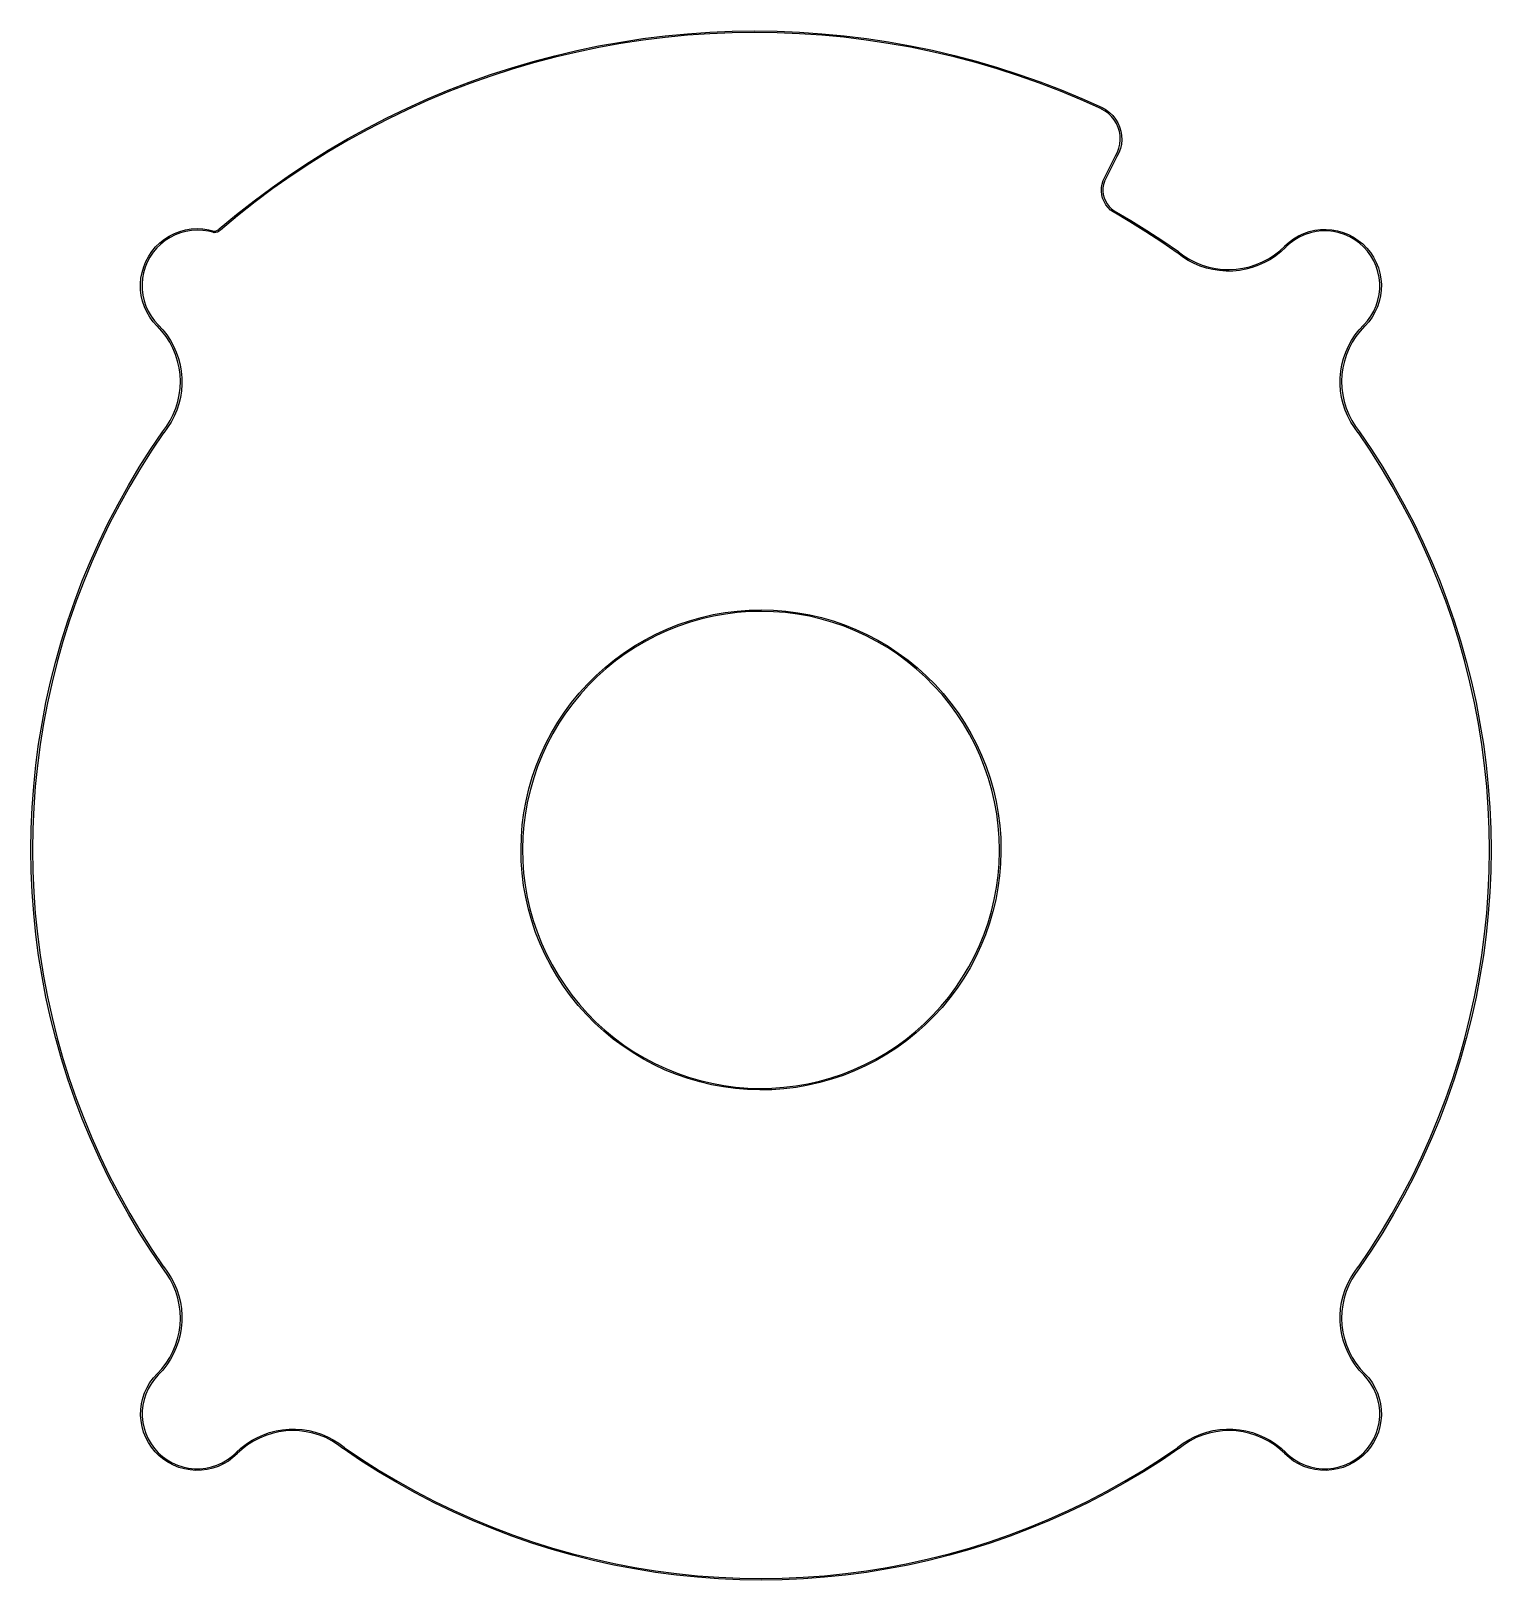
# Model space of a CAD drawing. Extents: x 54.2 to 145.8, y -145.8 to -48.7.
import ezdxf

# ---------------------------------------------------------------- set-up
doc = ezdxf.new("R2010")
doc.units = 0
doc.layers.add('BLACK', color=7, linetype='CONTINUOUS')

msp = doc.modelspace()

# ---------------------------------------------------------------- linework, layer by layer
at = {"layer": 'BLACK', "linetype": 'CONTINUOUS'}
for p, q in [((89.819, -49.5949), (91.2028, -49.3469)), ((91.2183, -49.4408), (89.8371, -49.6884)), ((91.2028, -49.3469), (92.5928, -49.1366)), ((92.6058, -49.2309), (91.2183, -49.4408)), ((92.5928, -49.1366), (93.9881, -48.9641)), ((93.9985, -49.0588), (92.6058, -49.2309)), ((93.9881, -48.9641), (95.3875, -48.8297)), ((95.3953, -48.9247), (93.9985, -49.0588)), ((95.3875, -48.8297), (96.7901, -48.7335)), ((96.7953, -48.8286), (95.3953, -48.9247)), ((96.7901, -48.7335), (98.1947, -48.6754)), ((98.1974, -48.7706), (96.7953, -48.8286)), ((98.1947, -48.6754), (99.6004, -48.6555)), ((99.6005, -48.7508), (98.1974, -48.7706)), ((99.6004, -48.6555), (101.006, -48.6739)), ((101.004, -48.7691), (99.6005, -48.7508)), ((102.406, -48.8256), (101.004, -48.7691)), ((101.006, -48.6739), (102.411, -48.7306)), ((103.806, -48.9203), (102.406, -48.8256)), ((102.411, -48.7306), (103.814, -48.8254)), ((105.203, -49.053), (103.806, -48.9203)), ((103.814, -48.8254), (105.213, -48.9583)), ((106.596, -49.2236), (105.203, -49.053)), ((105.213, -48.9583), (106.609, -49.1293)), ((107.983, -49.4321), (106.596, -49.2236)), ((106.609, -49.1293), (107.999, -49.3381)), ((109.365, -49.6783), (107.983, -49.4321)), ((107.999, -49.3381), (109.383, -49.5847)), ((85.7152, -50.5635), (87.0742, -50.2034)), ((87.0973, -50.2958), (85.7408, -50.6552)), ((87.0742, -50.2034), (88.4424, -49.8805)), ((88.4631, -49.9735), (87.0973, -50.2958)), ((88.4424, -49.8805), (89.819, -49.5949)), ((89.8371, -49.6884), (88.4631, -49.9735)), ((110.739, -49.9619), (109.365, -49.6783)), ((109.383, -49.5847), (110.76, -49.8689)), ((112.105, -50.2828), (110.739, -49.9619)), ((110.76, -49.8689), (112.128, -50.1904)), ((113.462, -50.6408), (112.105, -50.2828)), ((112.128, -50.1904), (113.488, -50.549)), ((81.704, -51.8634), (83.0291, -51.3937)), ((83.0291, -51.3937), (84.3665, -50.9603)), ((84.3946, -51.0513), (83.0597, -51.4839)), ((84.3665, -50.9603), (85.7152, -50.5635)), ((85.7408, -50.6552), (84.3946, -51.0513)), ((114.809, -51.0355), (113.462, -50.6408)), ((113.488, -50.549), (114.837, -50.9445)), ((116.144, -51.4667), (114.809, -51.0355)), ((114.837, -50.9445), (116.175, -51.3765)), ((117.467, -51.9341), (116.144, -51.4667)), ((116.175, -51.3765), (117.5, -51.8448)), ((79.0946, -52.9099), (80.3922, -52.3689)), ((80.3922, -52.3689), (81.704, -51.8634)), ((81.7371, -51.9527), (80.4276, -52.4572)), ((83.0597, -51.4839), (81.7371, -51.9527)), ((118.777, -52.4373), (117.467, -51.9341)), ((117.5, -51.8448), (118.813, -52.3489)), ((120.073, -52.976), (118.777, -52.4373)), ((118.813, -52.3489), (120.111, -52.8886)), ((77.8122, -53.486), (79.0946, -52.9099)), ((79.1324, -52.9973), (77.8524, -53.5723)), ((80.4276, -52.4572), (79.1324, -52.9973)), ((121.343, -53.545), (120.073, -52.976)), ((120.111, -52.8886), (121.394, -53.4633)), ((75.2968, -54.7417), (76.5459, -54.0967)), ((76.5885, -54.1819), (75.3416, -54.8257)), ((76.5459, -54.0967), (77.8122, -53.486)), ((77.8524, -53.5723), (76.5885, -54.1819)), ((121.351, -53.5537), (121.343, -53.545)), ((121.352, -53.554), (121.351, -53.5537)), ((121.351, -53.5537), (121.351, -53.5537)), ((121.361, -53.5544), (121.352, -53.554)), ((121.584, -53.6802), (121.361, -53.5544)), ((121.394, -53.4633), (121.394, -53.4636)), ((121.394, -53.4636), (121.394, -53.4636)), ((121.394, -53.4636), (121.636, -53.6)), ((121.797, -53.8389), (121.584, -53.6802)), ((121.636, -53.6), (121.859, -53.7659)), ((121.987, -54.0233), (121.797, -53.8389)), ((121.859, -53.7659), (122.058, -53.9589)), ((122.153, -54.2306), (121.987, -54.0233)), ((122.058, -53.9589), (122.231, -54.1757)), ((122.291, -54.4572), (122.153, -54.2306)), ((122.231, -54.1757), (122.376, -54.4128)), ((74.0656, -55.4205), (75.2968, -54.7417)), ((75.3416, -54.8257), (74.1127, -55.5032)), ((122.399, -54.6996), (122.291, -54.4572)), ((122.376, -54.4128), (122.489, -54.6663)), ((122.475, -54.9538), (122.399, -54.6996)), ((122.518, -55.2155), (122.475, -54.9538)), ((122.489, -54.6663), (122.568, -54.9322)), ((122.528, -55.4807), (122.518, -55.2155)), ((122.568, -54.9322), (122.614, -55.206)), ((122.614, -55.206), (122.624, -55.4834)), ((71.6609, -56.8771), (72.8533, -56.1324)), ((72.9027, -56.2139), (71.7125, -56.9572)), ((72.8533, -56.1324), (74.0656, -55.4205)), ((74.1127, -55.5032), (72.9027, -56.2139)), ((122.239, -56.4815), (122.356, -56.2535)), ((122.444, -56.2917), (122.319, -56.5351)), ((122.356, -56.2535), (122.446, -56.0039)), ((122.538, -56.0307), (122.444, -56.2917)), ((122.446, -56.0039), (122.504, -55.7449)), ((122.504, -55.7449), (122.528, -55.4807)), ((122.598, -55.7598), (122.538, -56.0307)), ((122.624, -55.4834), (122.598, -55.7598)), ((70.4892, -57.654), (71.6609, -56.8771)), ((71.7125, -56.9572), (70.5429, -57.7326)), ((121.455, -58.0359), (122.229, -56.4905)), ((122.319, -56.5353), (121.545, -58.0807)), ((122.229, -56.4905), (122.231, -56.4893)), ((122.231, -56.4873), (122.239, -56.4815)), ((122.231, -56.4893), (122.231, -56.4873)), ((122.319, -56.5351), (122.319, -56.5353)), ((69.339, -58.4624), (70.4892, -57.654)), ((70.5429, -57.7326), (69.3948, -58.5396)), ((121.349, -58.4784), (121.386, -58.2557)), ((121.386, -58.2557), (121.453, -58.0402)), ((121.453, -58.0402), (121.455, -58.0384)), ((121.455, -58.0384), (121.455, -58.0359)), ((121.54, -58.0845), (121.48, -58.278)), ((121.545, -58.0807), (121.54, -58.0845)), ((68.2113, -59.3018), (69.339, -58.4624)), ((69.3948, -58.5396), (68.2692, -59.3774)), ((121.343, -58.7041), (121.349, -58.4784)), ((121.369, -58.9284), (121.343, -58.7041)), ((121.424, -59.1472), (121.369, -58.9284)), ((121.51, -59.3562), (121.424, -59.1472)), ((121.445, -58.4876), (121.44, -58.7)), ((121.44, -58.7), (121.463, -58.9111)), ((121.48, -58.278), (121.445, -58.4876)), ((121.463, -58.9111), (121.516, -59.117)), ((121.516, -59.117), (121.596, -59.3137)), ((66.0264, -61.0711), (67.1068, -60.1716)), ((67.1068, -60.1716), (68.2113, -59.3018)), ((68.2692, -59.3774), (67.1667, -60.2456)), ((121.623, -59.5515), (121.51, -59.3562)), ((121.596, -59.3137), (121.703, -59.4976)), ((121.762, -59.7295), (121.623, -59.5515)), ((121.703, -59.4976), (121.833, -59.6651)), ((121.924, -59.8866), (121.762, -59.7295)), ((121.833, -59.6651), (121.986, -59.813)), ((122.106, -60.02), (121.924, -59.8866)), ((121.986, -59.813), (122.15, -59.9335)), ((122.107, -60.0202), (122.106, -60.02)), ((122.106, -60.02), (122.106, -60.02)), ((122.108, -60.0212), (122.107, -60.0202)), ((122.117, -60.0223), (122.108, -60.0212)), ((123.134, -60.6193), (122.117, -60.0223)), ((122.15, -59.9335), (122.157, -59.9343)), ((122.157, -59.9343), (122.157, -59.9343)), ((122.157, -59.9343), (123.183, -60.5367)), ((63.5618, -61.2223), (63.9146, -61.1277)), ((63.9146, -61.1277), (64.2752, -61.0695)), ((64.2856, -61.1645), (63.9346, -61.2211)), ((64.2752, -61.0695), (64.6398, -61.0484)), ((64.6405, -61.1439), (64.2856, -61.1645)), ((64.6398, -61.0484), (65.0047, -61.0646)), ((64.9956, -61.1597), (64.6405, -61.1439)), ((65.3473, -61.2116), (64.9956, -61.1597)), ((65.0047, -61.0646), (65.3661, -61.1179)), ((65.3661, -61.1179), (65.7158, -61.2067)), ((65.7935, -61.1991), (65.8784, -61.1733)), ((65.8784, -61.1733), (65.9565, -61.1315)), ((65.9565, -61.1315), (66.0218, -61.078)), ((66.0908, -61.1473), (66.0109, -61.2129)), ((66.0218, -61.078), (66.0235, -61.0738)), ((66.0235, -61.0738), (66.0254, -61.073)), ((66.0254, -61.073), (66.0264, -61.0711)), ((66.0914, -61.1471), (66.0908, -61.1473)), ((66.0916, -61.1466), (66.0914, -61.1471)), ((66.0942, -61.1445), (66.0916, -61.1466)), ((66.098, -61.1354), (66.0942, -61.1445)), ((67.1667, -60.2456), (66.098, -61.1354)), ((124.143, -61.245), (123.134, -60.6193)), ((123.183, -60.5367), (124.195, -61.1637)), ((124.195, -61.1637), (125.191, -61.8149)), ((134.379, -61.2316), (134.729, -61.1503)), ((134.729, -61.1503), (135.086, -61.1049)), ((135.086, -61.1049), (135.445, -61.0958)), ((135.445, -61.0958), (135.804, -61.1231)), ((135.804, -61.1231), (136.158, -61.1865)), ((136.158, -61.1865), (136.504, -61.2855)), ((62.0389, -62.1953), (62.3004, -61.9403)), ((62.3635, -62.012), (62.109, -62.2602)), ((62.3004, -61.9403), (62.5865, -61.7133)), ((62.642, -61.7911), (62.3635, -62.012)), ((62.5865, -61.7133), (62.8943, -61.5167)), ((62.9416, -61.5997), (62.642, -61.7911)), ((62.8943, -61.5167), (63.2205, -61.3524)), ((63.2591, -61.4398), (62.9416, -61.5997)), ((63.2205, -61.3524), (63.5618, -61.2223)), ((63.5913, -61.3132), (63.2591, -61.4398)), ((63.9346, -61.2211), (63.5913, -61.3132)), ((65.6826, -61.2967), (65.3473, -61.2116)), ((65.6906, -61.3033), (65.6826, -61.2967)), ((65.6982, -61.3026), (65.6906, -61.3033)), ((65.7053, -61.3056), (65.6982, -61.3026)), ((65.8126, -61.295), (65.7053, -61.3056)), ((65.7053, -61.3056), (65.7053, -61.3056)), ((65.7158, -61.2067), (65.7935, -61.1991)), ((65.9158, -61.2637), (65.8126, -61.295)), ((66.0109, -61.2129), (65.9158, -61.2637)), ((125.137, -61.8949), (124.143, -61.245)), ((126.107, -62.5629), (125.137, -61.8949)), ((125.191, -61.8149), (126.171, -62.4899)), ((132.532, -62.4319), (132.841, -62.145)), ((132.841, -62.145), (132.845, -62.1347)), ((132.845, -62.1344), (133.112, -61.8934)), ((132.845, -62.1346), (132.845, -62.1344)), ((132.845, -62.1347), (132.845, -62.1346)), ((133.181, -61.9598), (132.92, -62.1949)), ((133.112, -61.8934), (133.402, -61.6805)), ((133.474, -61.7473), (133.181, -61.9598)), ((133.402, -61.6805), (133.712, -61.4981)), ((133.787, -61.5665), (133.474, -61.7473)), ((133.712, -61.4981), (134.038, -61.3479)), ((134.117, -61.4194), (133.787, -61.5665)), ((134.038, -61.3479), (134.379, -61.2316)), ((134.461, -61.3076), (134.117, -61.4194)), ((134.815, -61.2325), (134.461, -61.3076)), ((135.175, -61.1947), (134.815, -61.2325)), ((135.536, -61.1947), (135.175, -61.1947)), ((135.896, -61.2325), (135.536, -61.1947)), ((136.249, -61.3076), (135.896, -61.2325)), ((136.593, -61.4194), (136.249, -61.3076)), ((136.504, -61.2855), (136.837, -61.4189)), ((136.924, -61.5665), (136.593, -61.4194)), ((136.837, -61.4189), (137.156, -61.5854)), ((137.237, -61.7473), (136.924, -61.5665)), ((137.156, -61.5854), (137.457, -61.7833)), ((137.529, -61.9598), (137.237, -61.7473)), ((137.457, -61.7833), (137.735, -62.0105)), ((137.798, -62.2018), (137.529, -61.9598)), ((137.735, -62.0105), (137.989, -62.2648)), ((61.2894, -63.4384), (61.4281, -63.1005)), ((61.4281, -63.1005), (61.6004, -62.7784)), ((61.6822, -62.8278), (61.5145, -63.1412)), ((61.6004, -62.7784), (61.8048, -62.4757)), ((61.8811, -62.5331), (61.6822, -62.8278)), ((61.8048, -62.4757), (62.0389, -62.1953)), ((62.109, -62.2602), (61.8811, -62.5331)), ((126.11, -62.5694), (126.107, -62.5629)), ((126.113, -62.5715), (126.11, -62.5694)), ((126.11, -62.5694), (126.11, -62.5694)), ((126.113, -62.5716), (126.113, -62.5715)), ((126.113, -62.5715), (126.113, -62.5715)), ((126.442, -62.819), (126.113, -62.5716)), ((126.171, -62.4899), (126.171, -62.4899)), ((126.171, -62.4899), (126.172, -62.4915)), ((126.172, -62.4915), (126.173, -62.492)), ((126.173, -62.492), (126.179, -62.5018)), ((126.179, -62.5018), (126.516, -62.7541)), ((126.793, -63.0405), (126.442, -62.819)), ((126.516, -62.7541), (126.883, -62.9816)), ((127.162, -63.2325), (126.793, -63.0405)), ((126.883, -62.9816), (127.268, -63.1764)), ((131.449, -63.1344), (131.83, -62.932)), ((131.941, -62.9765), (131.578, -63.1775)), ((131.83, -62.932), (132.192, -62.6972)), ((132.287, -62.7463), (131.941, -62.9765)), ((132.192, -62.6972), (132.532, -62.4319)), ((132.613, -62.4885), (132.287, -62.7463)), ((132.916, -62.2052), (132.613, -62.4885)), ((132.92, -62.1949), (132.916, -62.2049)), ((132.916, -62.2049), (132.916, -62.2049)), ((132.916, -62.2049), (132.916, -62.2051)), ((132.916, -62.2051), (132.916, -62.2051)), ((132.916, -62.2051), (132.916, -62.2052)), ((138.04, -62.4705), (137.798, -62.2018)), ((137.989, -62.2648), (138.217, -62.5435)), ((138.253, -62.7631), (138.04, -62.4705)), ((138.217, -62.5435), (138.415, -62.8438)), ((138.434, -63.0762), (138.253, -62.7631)), ((138.415, -62.8438), (138.581, -63.1625)), ((138.581, -63.4066), (138.434, -63.0762)), ((61.1188, -64.1477), (61.186, -63.7887)), ((61.186, -63.7887), (61.2894, -63.4384)), ((61.2788, -63.811), (61.2134, -64.1604)), ((61.3795, -63.4701), (61.2788, -63.811)), ((61.5145, -63.1412), (61.3795, -63.4701)), ((127.545, -63.3935), (127.162, -63.2325)), ((127.268, -63.1764), (127.668, -63.3369)), ((127.939, -63.5227), (127.545, -63.3935)), ((127.668, -63.3369), (128.081, -63.4621)), ((128.343, -63.619), (127.939, -63.5227)), ((128.081, -63.4621), (128.503, -63.551)), ((128.754, -63.6818), (128.343, -63.619)), ((128.503, -63.551), (128.932, -63.6028)), ((129.168, -63.7107), (128.754, -63.6818)), ((128.932, -63.6028), (129.363, -63.6172)), ((129.584, -63.7055), (129.168, -63.7107)), ((129.363, -63.6172), (129.794, -63.5942)), ((129.997, -63.6663), (129.584, -63.7055)), ((129.794, -63.5942), (130.221, -63.5338)), ((130.406, -63.5933), (129.997, -63.6663)), ((130.221, -63.5338), (130.641, -63.4365)), ((130.808, -63.487), (130.406, -63.5933)), ((130.641, -63.4365), (131.052, -63.303)), ((131.199, -63.3481), (130.808, -63.487)), ((131.052, -63.303), (131.449, -63.1344)), ((131.578, -63.1775), (131.199, -63.3481)), ((138.581, -63.1625), (138.715, -63.4965)), ((138.692, -63.7505), (138.581, -63.4066)), ((138.768, -64.1042), (138.692, -63.7505)), ((138.715, -63.4965), (138.813, -63.8422)), ((138.813, -63.8422), (138.877, -64.1962)), ((61.0885, -64.5117), (61.1188, -64.1477)), ((61.0956, -64.8769), (61.0885, -64.5117)), ((61.1398, -65.2394), (61.0956, -64.8769)), ((61.2134, -64.1604), (61.184, -64.5147)), ((61.184, -64.5147), (61.1908, -64.8702)), ((61.1908, -64.8702), (61.2339, -65.223)), ((138.805, -64.4639), (138.768, -64.1042)), ((138.768, -65.1851), (138.805, -64.8255)), ((138.805, -64.8255), (138.805, -64.4639)), ((138.895, -64.9142), (138.85, -65.271)), ((138.877, -64.1962), (138.904, -64.5547)), ((138.904, -64.5547), (138.895, -64.9142)), ((61.2208, -65.5956), (61.1398, -65.2394)), ((61.3376, -65.9416), (61.2208, -65.5956)), ((61.2339, -65.223), (61.3127, -65.5697)), ((61.3127, -65.5697), (61.4265, -65.9065)), ((61.4892, -66.274), (61.3376, -65.9416)), ((61.4265, -65.9065), (61.574, -66.2299)), ((138.434, -66.2131), (138.581, -65.8827)), ((138.652, -65.9615), (138.502, -66.2883)), ((138.581, -65.8827), (138.692, -65.5388)), ((138.768, -65.6213), (138.652, -65.9615)), ((138.692, -65.5388), (138.768, -65.1851)), ((138.85, -65.271), (138.768, -65.6213)), ((61.6739, -66.5891), (61.4892, -66.274)), ((61.574, -66.2299), (61.7537, -66.5367)), ((61.8897, -66.8838), (61.6739, -66.5891)), ((61.7537, -66.5367), (61.9638, -66.8235)), ((62.1344, -67.1549), (61.8897, -66.8838)), ((61.9638, -66.8235), (62.1955, -67.0802)), ((137.805, -67.08), (138.04, -66.8188)), ((138.107, -66.8881), (137.866, -67.1549)), ((138.04, -66.8188), (138.253, -66.5262)), ((138.319, -66.5982), (138.107, -66.8881)), ((138.253, -66.5262), (138.434, -66.2131)), ((138.502, -66.2883), (138.319, -66.5982)), ((62.1445, -67.159), (62.1344, -67.1549)), ((62.4274, -67.4676), (62.1445, -67.159)), ((62.1955, -67.0802), (62.2051, -67.0842)), ((62.2051, -67.0842), (62.4847, -67.3876)), ((62.6887, -67.8073), (62.4274, -67.4676)), ((62.4847, -67.3876), (62.7386, -67.7129)), ((62.9196, -68.1684), (62.6887, -67.8073)), ((62.7386, -67.7129), (62.9651, -68.0578)), ((137.035, -68.0578), (137.261, -67.7129)), ((137.311, -67.8073), (137.08, -68.1684)), ((137.261, -67.7129), (137.515, -67.3876)), ((137.573, -67.4676), (137.311, -67.8073)), ((137.515, -67.3876), (137.795, -67.0842)), ((137.856, -67.159), (137.573, -67.4676)), ((137.795, -67.0842), (137.805, -67.08)), ((137.866, -67.1549), (137.856, -67.159)), ((63.1185, -68.5481), (62.9196, -68.1684)), ((62.9651, -68.0578), (63.1627, -68.42)), ((63.2838, -68.9435), (63.1185, -68.5481)), ((63.1627, -68.42), (63.3301, -68.7972)), ((63.4144, -69.3518), (63.2838, -68.9435)), ((63.3301, -68.7972), (63.4661, -69.1867)), ((136.534, -69.1867), (136.67, -68.7972)), ((136.716, -68.9435), (136.586, -69.3518)), ((136.67, -68.7972), (136.837, -68.42)), ((136.881, -68.5481), (136.716, -68.9435)), ((136.837, -68.42), (137.035, -68.0578)), ((137.08, -68.1684), (136.881, -68.5481)), ((63.5091, -69.7698), (63.4144, -69.3518)), ((63.4661, -69.1867), (63.5698, -69.5861)), ((63.5674, -70.1944), (63.5091, -69.7698)), ((63.5698, -69.5861), (63.6406, -69.9926)), ((136.359, -69.9926), (136.43, -69.5861)), ((136.43, -69.5861), (136.534, -69.1867)), ((136.491, -69.7698), (136.433, -70.1944)), ((136.586, -69.3518), (136.491, -69.7698)), ((63.5887, -70.6225), (63.5674, -70.1944)), ((63.573, -71.0509), (63.5887, -70.6225)), ((63.6406, -69.9926), (63.678, -70.4035)), ((63.6817, -70.8161), (63.6517, -71.2276)), ((63.678, -70.4035), (63.6817, -70.8161)), ((136.318, -70.8161), (136.322, -70.4035)), ((136.348, -71.2276), (136.318, -70.8161)), ((136.322, -70.4035), (136.359, -69.9926)), ((136.433, -70.1944), (136.411, -70.6225)), ((136.411, -70.6225), (136.427, -71.0509)), ((63.4311, -71.8955), (63.5203, -71.4762)), ((63.5882, -71.6353), (63.4916, -72.0365)), ((63.5203, -71.4762), (63.573, -71.0509)), ((63.6517, -71.2276), (63.5882, -71.6353)), ((136.412, -71.6353), (136.348, -71.2276)), ((136.508, -72.0365), (136.412, -71.6353)), ((136.427, -71.0509), (136.48, -71.4762)), ((136.48, -71.4762), (136.569, -71.8955)), ((62.9519, -73.0853), (63.1458, -72.703)), ((63.2021, -72.8085), (63.011, -73.1743)), ((63.1458, -72.703), (63.3059, -72.3054)), ((63.3626, -72.4284), (63.2021, -72.8085)), ((63.3059, -72.3054), (63.4311, -71.8955)), ((63.4916, -72.0365), (63.3626, -72.4284)), ((136.637, -72.4284), (136.508, -72.0365)), ((136.569, -71.8955), (136.694, -72.3054)), ((136.798, -72.8085), (136.637, -72.4284)), ((136.694, -72.3054), (136.854, -72.703)), ((136.989, -73.1743), (136.798, -72.8085)), ((136.854, -72.703), (137.048, -73.0853)), ((61.7183, -74.893), (62.463, -73.7926)), ((62.463, -73.7926), (62.4648, -73.7915)), ((62.463, -73.7926), (62.463, -73.7926)), ((62.4648, -73.7915), (62.4653, -73.7896)), ((62.4653, -73.7896), (62.4749, -73.7845)), ((62.4749, -73.7845), (62.7257, -73.4493)), ((62.7908, -73.5232), (62.545, -73.8499)), ((62.7257, -73.4493), (62.9519, -73.0853)), ((63.011, -73.1743), (62.7908, -73.5232)), ((137.209, -73.5232), (136.989, -73.1743)), ((137.048, -73.0853), (137.274, -73.4493)), ((137.455, -73.8499), (137.209, -73.5232)), ((137.274, -73.4493), (137.525, -73.7845)), ((137.525, -73.7845), (137.535, -73.7896)), ((137.535, -73.7896), (137.535, -73.7915)), ((137.535, -73.7915), (137.537, -73.7926)), ((137.537, -73.7926), (137.537, -73.7926)), ((137.537, -73.7926), (138.282, -74.893)), ((62.534, -73.8576), (61.7979, -74.9452)), ((62.5427, -73.8529), (62.534, -73.8576)), ((62.545, -73.8499), (62.5427, -73.8529)), ((62.545, -73.8499), (62.545, -73.8499)), ((62.545, -73.8499), (62.545, -73.8499)), ((137.457, -73.8529), (137.455, -73.8499)), ((137.455, -73.8499), (137.455, -73.8499)), ((137.455, -73.8499), (137.455, -73.8499)), ((137.466, -73.8576), (137.457, -73.8529)), ((138.202, -74.9452), (137.466, -73.8576)), ((61.0058, -76.0145), (61.7183, -74.893)), ((61.7979, -74.9452), (61.0869, -76.0643)), ((138.913, -76.0643), (138.202, -74.9452)), ((138.282, -74.893), (138.994, -76.0145)), ((60.3262, -77.1562), (61.0058, -76.0145)), ((61.0869, -76.0643), (60.4087, -77.2037)), ((139.591, -77.2037), (138.913, -76.0643)), ((138.994, -76.0145), (139.674, -77.1562)), ((59.68, -78.3171), (60.3262, -77.1562)), ((60.4087, -77.2037), (59.7638, -78.3622)), ((140.236, -78.3622), (139.591, -77.2037)), ((139.674, -77.1562), (140.32, -78.3171)), ((59.0678, -79.4963), (59.68, -78.3171)), ((59.7638, -78.3622), (59.1528, -79.539)), ((140.847, -79.539), (140.236, -78.3622)), ((140.32, -78.3171), (140.932, -79.4963)), ((58.49, -80.6928), (59.0678, -79.4963)), ((59.1528, -79.539), (58.5763, -80.733)), ((141.424, -80.733), (140.847, -79.539)), ((140.932, -79.4963), (141.51, -80.6928)), ((57.9472, -81.9056), (58.49, -80.6928)), ((58.5763, -80.733), (58.0346, -81.9432)), ((141.965, -81.9432), (141.424, -80.733)), ((141.51, -80.6928), (142.053, -81.9056)), ((57.4398, -83.1335), (57.9472, -81.9056)), ((58.0346, -81.9432), (57.5283, -83.1686)), ((142.472, -83.1686), (141.965, -81.9432)), ((142.053, -81.9056), (142.56, -83.1335)), ((56.9683, -84.3757), (57.4398, -83.1335)), ((57.5283, -83.1686), (57.0577, -84.4082)), ((142.942, -84.4082), (142.472, -83.1686)), ((142.56, -83.1335), (143.032, -84.3757)), ((56.533, -85.6311), (56.9683, -84.3757)), ((57.0577, -84.4082), (56.6233, -85.6609)), ((143.377, -85.661), (142.942, -84.4082)), ((143.032, -84.3757), (143.467, -85.6311)), ((95.5245, -85.6308), (96.2572, -85.4228)), ((96.2572, -85.4228), (96.9995, -85.2521)), ((97.0185, -85.3453), (96.2809, -85.5149)), ((96.9995, -85.2521), (97.7495, -85.1192)), ((97.7637, -85.2132), (97.0185, -85.3453)), ((97.7495, -85.1192), (98.5052, -85.0244)), ((98.5147, -85.119), (97.7637, -85.2132)), ((98.5052, -85.0244), (99.2648, -84.968)), ((99.2695, -85.0629), (98.5147, -85.119)), ((99.2648, -84.968), (100.026, -84.95)), ((100.026, -85.0451), (99.2695, -85.0629)), ((100.026, -84.95), (100.788, -84.9706)), ((100.783, -85.0655), (100.026, -85.0451)), ((101.537, -85.1243), (100.783, -85.0655)), ((100.788, -84.9706), (101.547, -85.0297)), ((102.288, -85.2211), (101.537, -85.1243)), ((101.547, -85.0297), (102.302, -85.1272)), ((103.033, -85.3558), (102.288, -85.2211)), ((102.302, -85.1272), (103.052, -85.2627)), ((103.77, -85.5279), (103.033, -85.3558)), ((103.052, -85.2627), (103.794, -85.436)), ((103.794, -85.436), (104.526, -85.6466)), ((56.1343, -86.8985), (56.533, -85.6311)), ((56.6233, -85.6609), (56.2255, -86.9258)), ((93.4025, -86.4731), (94.0953, -86.1567)), ((94.1326, -86.2441), (93.4442, -86.5586)), ((94.0953, -86.1567), (94.8033, -85.8757)), ((94.8361, -85.9649), (94.1326, -86.2441)), ((94.8033, -85.8757), (95.5245, -85.6308)), ((95.5528, -85.7216), (94.8361, -85.9649)), ((96.2809, -85.5149), (95.5528, -85.7216)), ((104.497, -85.7372), (103.77, -85.5279)), ((105.213, -85.983), (104.497, -85.7372)), ((104.526, -85.6466), (105.246, -85.8939)), ((105.915, -86.2647), (105.213, -85.983)), ((105.246, -85.8939), (105.953, -86.1774)), ((106.603, -86.5815), (105.915, -86.2647)), ((105.953, -86.1774), (106.645, -86.4963)), ((143.775, -86.9258), (143.377, -85.661)), ((143.467, -85.6311), (143.866, -86.8985)), ((55.7726, -88.177), (56.1343, -86.8985)), ((56.2255, -86.9258), (55.8645, -88.2016)), ((91.4323, -87.6267), (92.0693, -87.2091)), ((92.1194, -87.2899), (91.4864, -87.7049)), ((92.0693, -87.2091), (92.7266, -86.8243)), ((92.7725, -86.9075), (92.1194, -87.2899)), ((92.7266, -86.8243), (93.4025, -86.4731)), ((93.4442, -86.5586), (92.7725, -86.9075)), ((107.273, -86.9328), (106.603, -86.5815)), ((106.645, -86.4963), (107.319, -86.8497)), ((107.925, -87.3175), (107.273, -86.9328)), ((107.319, -86.8497), (107.975, -87.2369)), ((108.556, -87.7347), (107.925, -87.3175)), ((107.975, -87.2369), (108.611, -87.6567)), ((144.135, -88.2016), (143.775, -86.9258)), ((143.866, -86.8985), (144.227, -88.177)), ((55.4481, -89.4655), (55.7726, -88.177)), ((55.8645, -88.2016), (55.5407, -89.4874)), ((90.2258, -88.5559), (90.8173, -88.076)), ((90.8753, -88.1513), (90.2875, -88.6282)), ((90.8173, -88.076), (91.4323, -87.6267)), ((91.4864, -87.7049), (90.8753, -88.1513)), ((109.166, -88.1833), (108.556, -87.7347)), ((108.611, -87.6567), (109.224, -88.1082)), ((109.752, -88.6621), (109.166, -88.1833)), ((109.224, -88.1082), (109.814, -88.5901)), ((144.459, -89.4874), (144.135, -88.2016)), ((144.227, -88.177), (144.552, -89.4655)), ((89.1193, -89.6022), (89.6593, -89.0651)), ((89.7246, -89.1341), (89.1881, -89.6679)), ((89.6593, -89.0651), (90.2258, -88.5559)), ((90.2875, -88.6282), (89.7246, -89.1341)), ((110.313, -89.17), (109.752, -88.6621)), ((109.814, -88.5901), (110.379, -89.1012)), ((110.848, -89.7057), (110.313, -89.17)), ((110.379, -89.1012), (110.917, -89.6403)), ((55.1611, -90.7628), (55.4481, -89.4655)), ((55.5407, -89.4874), (55.2544, -90.782)), ((88.1243, -90.755), (88.6072, -90.166)), ((88.6792, -90.2281), (88.1993, -90.8134)), ((88.6072, -90.166), (89.1193, -89.6022)), ((89.1881, -89.6679), (88.6792, -90.2281)), ((111.355, -90.2677), (110.848, -89.7057)), ((110.917, -89.6403), (111.427, -90.2058)), ((111.833, -90.8546), (111.355, -90.2677)), ((111.427, -90.2058), (111.908, -90.7965)), ((144.746, -90.782), (144.459, -89.4874)), ((144.552, -89.4655), (144.839, -90.7628)), ((54.912, -92.0679), (55.1611, -90.7628)), ((55.2544, -90.782), (55.0057, -92.0844)), ((87.6718, -91.3677), (88.1243, -90.755)), ((88.1993, -90.8134), (87.7496, -91.4222)), ((112.28, -91.465), (111.833, -90.8546)), ((111.908, -90.7965), (112.358, -91.4108)), ((144.994, -92.0844), (144.746, -90.782)), ((144.839, -90.7628), (145.088, -92.0679)), ((54.7008, -93.3797), (54.912, -92.0679)), ((55.0057, -92.0844), (54.7949, -93.3934)), ((86.8625, -92.6577), (87.2508, -92.0025)), ((87.3313, -92.053), (86.9455, -92.7041)), ((87.2508, -92.0025), (87.6718, -91.3677)), ((87.7496, -91.4222), (87.3313, -92.053)), ((112.696, -92.0972), (112.28, -91.465)), ((112.358, -91.4108), (112.777, -92.047)), ((113.08, -92.7497), (112.696, -92.0972)), ((112.777, -92.047), (113.163, -92.7036)), ((145.205, -93.3934), (144.994, -92.0844)), ((145.088, -92.0679), (145.299, -93.3797)), ((86.5079, -93.3318), (86.8625, -92.6577)), ((86.9455, -92.7041), (86.5931, -93.3739)), ((113.43, -93.4207), (113.08, -92.7497)), ((113.163, -92.7036), (113.515, -93.3789)), ((54.5277, -94.697), (54.7008, -93.3797)), ((54.7949, -93.3934), (54.6223, -94.7081)), ((85.9031, -94.7294), (86.1878, -94.0229)), ((86.275, -94.0607), (85.9921, -94.7627)), ((86.1878, -94.0229), (86.5079, -93.3318)), ((86.5931, -93.3739), (86.275, -94.0607)), ((113.746, -94.1086), (113.43, -93.4207)), ((113.515, -93.3789), (113.833, -94.0712)), ((114.026, -94.8116), (113.746, -94.1086)), ((113.833, -94.0712), (114.115, -94.7786)), ((145.378, -94.7081), (145.205, -93.3934)), ((145.299, -93.3797), (145.472, -94.697)), ((54.393, -96.0189), (54.5277, -94.697)), ((54.6223, -94.7081), (54.4878, -96.0271)), ((85.6545, -95.4493), (85.9031, -94.7294)), ((85.9921, -94.7627), (85.7451, -95.4781)), ((114.271, -95.5279), (114.026, -94.8116)), ((114.115, -94.7786), (114.361, -95.4994)), ((145.512, -96.0271), (145.378, -94.7081)), ((145.472, -94.697), (145.607, -96.0189)), ((54.2967, -97.344), (54.393, -96.0189)), ((54.4878, -96.0271), (54.3917, -97.3496)), ((85.4426, -96.1809), (85.6545, -95.4493)), ((85.7451, -95.4781), (85.5346, -96.2051)), ((114.479, -96.2556), (114.271, -95.5279)), ((114.361, -95.4994), (114.571, -96.2318)), ((145.608, -97.3496), (145.512, -96.0271)), ((145.607, -96.0189), (145.703, -97.344)), ((85.1312, -97.6716), (85.268, -96.9223)), ((85.3611, -96.9418), (85.2251, -97.6863)), ((85.268, -96.9223), (85.4426, -96.1809)), ((85.5346, -96.2051), (85.3611, -96.9418)), ((114.65, -96.9929), (114.479, -96.2556)), ((114.571, -96.2318), (114.743, -96.9738)), ((114.783, -97.7379), (114.65, -96.9929)), ((114.743, -96.9738), (114.877, -97.7235)), ((54.2388, -98.6715), (54.2967, -97.344)), ((54.3917, -97.3496), (54.334, -98.6742)), ((85.0324, -98.4268), (85.1312, -97.6716)), ((85.2251, -97.6863), (85.127, -98.4368)), ((114.878, -98.4887), (114.783, -97.7379)), ((114.877, -97.7235), (114.973, -98.4791)), ((145.666, -98.6742), (145.608, -97.3496)), ((145.703, -97.344), (145.761, -98.6715)), ((54.2196, -100), (54.2388, -98.6715)), ((54.334, -98.6742), (54.3147, -100)), ((84.972, -99.1861), (85.0324, -98.4268)), ((85.127, -98.4368), (85.0669, -99.1913)), ((114.936, -99.2434), (114.878, -98.4887)), ((114.973, -98.4791), (115.031, -99.2386)), ((145.685, -100), (145.666, -98.6742)), ((145.761, -98.6715), (145.78, -100)), ((54.2388, -101.329), (54.2196, -100)), ((54.3147, -100), (54.334, -101.326)), ((84.9501, -99.9475), (84.972, -99.1861)), ((84.9501, -99.9478), (84.9501, -99.9475)), ((84.9667, -100.709), (84.9501, -99.9478)), ((85.0669, -99.1913), (85.0451, -99.9478)), ((85.0451, -99.9478), (85.0616, -100.704)), ((114.955, -100), (114.936, -99.2434)), ((114.955, -100.104), (114.955, -100)), ((115.031, -99.2386), (115.05, -100)), ((115.05, -100), (115.05, -100.105)), ((145.666, -101.326), (145.685, -100)), ((145.78, -100), (145.761, -101.329)), ((85.0218, -101.469), (84.9667, -100.709)), ((85.0616, -100.704), (85.1164, -101.459)), ((114.867, -101.615), (114.93, -100.861)), ((114.93, -100.861), (114.955, -100.104)), ((115.025, -100.866), (114.962, -101.625)), ((115.05, -100.105), (115.025, -100.866)), ((54.2967, -102.656), (54.2388, -101.329)), ((54.334, -101.326), (54.3917, -102.65)), ((85.1153, -102.225), (85.0218, -101.469)), ((85.1164, -101.459), (85.2093, -102.21)), ((114.767, -102.365), (114.867, -101.615)), ((114.962, -101.625), (114.861, -102.38)), ((145.608, -102.65), (145.666, -101.326)), ((145.761, -101.329), (145.703, -102.656)), ((54.393, -103.981), (54.2967, -102.656)), ((54.3917, -102.65), (54.4878, -103.973)), ((85.2469, -102.975), (85.1153, -102.225)), ((85.2093, -102.21), (85.3401, -102.956)), ((114.628, -103.109), (114.767, -102.365)), ((114.861, -102.38), (114.721, -103.129)), ((145.512, -103.973), (145.608, -102.65)), ((145.703, -102.656), (145.607, -103.981)), ((85.4163, -103.717), (85.2469, -102.975)), ((85.3401, -102.956), (85.5084, -103.694)), ((85.6231, -104.45), (85.4163, -103.717)), ((85.5084, -103.694), (85.7139, -104.422)), ((114.239, -104.572), (114.452, -103.845)), ((114.544, -103.87), (114.33, -104.601)), ((114.452, -103.845), (114.628, -103.109)), ((114.721, -103.129), (114.544, -103.87)), ((54.5277, -105.303), (54.393, -103.981)), ((54.4878, -103.973), (54.6223, -105.292)), ((85.8666, -105.172), (85.6231, -104.45)), ((85.7139, -104.422), (85.9559, -105.139)), ((113.99, -105.286), (114.239, -104.572)), ((114.33, -104.601), (114.078, -105.32)), ((145.378, -105.292), (145.512, -103.973)), ((145.607, -103.981), (145.472, -105.303)), ((54.7008, -106.62), (54.5277, -105.303)), ((54.6223, -105.292), (54.7949, -106.607)), ((86.1464, -105.881), (85.8666, -105.172)), ((85.9559, -105.139), (86.2339, -105.843)), ((86.2339, -105.843), (86.5472, -106.532)), ((113.704, -105.987), (113.99, -105.286)), ((114.078, -105.32), (113.791, -106.025)), ((145.205, -106.607), (145.378, -105.292)), ((145.472, -105.303), (145.299, -106.62)), ((54.912, -107.932), (54.7008, -106.62)), ((54.7949, -106.607), (55.0057, -107.916)), ((86.4617, -106.574), (86.1464, -105.881)), ((86.8116, -107.25), (86.4617, -106.574)), ((86.5472, -106.532), (86.8949, -107.205)), ((113.029, -107.341), (113.384, -106.673)), ((113.469, -106.715), (113.112, -107.388)), ((113.384, -106.673), (113.704, -105.987)), ((113.791, -106.025), (113.469, -106.715)), ((144.994, -107.916), (145.205, -106.607)), ((145.299, -106.62), (145.088, -107.932)), ((87.1953, -107.908), (86.8116, -107.25)), ((86.8949, -107.205), (87.2762, -107.858)), ((112.641, -107.991), (113.029, -107.341)), ((113.112, -107.388), (112.721, -108.042)), ((55.1611, -109.237), (54.912, -107.932)), ((55.0057, -107.916), (55.2544, -109.218)), ((87.6118, -108.546), (87.1953, -107.908)), ((87.2762, -107.858), (87.69, -108.492)), ((88.06, -109.162), (87.6118, -108.546)), ((87.69, -108.492), (88.1354, -109.104)), ((111.769, -109.228), (112.22, -108.621)), ((112.298, -108.675), (111.843, -109.286)), ((112.22, -108.621), (112.641, -107.991)), ((112.721, -108.042), (112.298, -108.675)), ((144.746, -109.218), (144.994, -107.916)), ((145.088, -107.932), (144.839, -109.237)), ((55.4481, -110.535), (55.1611, -109.237)), ((55.2544, -109.218), (55.5407, -110.513)), ((88.5388, -109.754), (88.06, -109.162)), ((88.1354, -109.104), (88.6112, -109.693)), ((88.6112, -109.693), (89.1162, -110.256)), ((111.287, -109.811), (111.769, -109.228)), ((111.843, -109.286), (111.358, -109.874)), ((144.459, -110.513), (144.746, -109.218)), ((144.839, -109.237), (144.552, -110.535)), ((55.7726, -111.823), (55.4481, -110.535)), ((55.5407, -110.513), (55.8645, -111.798)), ((89.047, -110.322), (88.5388, -109.754)), ((89.5832, -110.862), (89.047, -110.322)), ((89.1162, -110.256), (89.649, -110.794)), ((110.237, -110.902), (110.776, -110.37)), ((110.844, -110.436), (110.302, -110.971)), ((110.776, -110.37), (111.287, -109.811)), ((111.358, -109.874), (110.844, -110.436)), ((144.135, -111.798), (144.459, -110.513)), ((144.552, -110.535), (144.227, -111.823)), ((90.1462, -111.376), (89.5832, -110.862)), ((89.649, -110.794), (90.2084, -111.304)), ((90.7343, -111.86), (90.1462, -111.376)), ((90.2084, -111.304), (90.7928, -111.785)), ((109.083, -111.88), (109.673, -111.406)), ((109.734, -111.478), (109.141, -111.956)), ((109.673, -111.406), (110.237, -110.902)), ((110.302, -110.971), (109.734, -111.478)), ((56.1343, -113.101), (55.7726, -111.823)), ((55.8645, -111.798), (56.2255, -113.074)), ((91.3462, -112.313), (90.7343, -111.86)), ((90.7928, -111.785), (91.4008, -112.235)), ((91.9802, -112.735), (91.3462, -112.313)), ((91.4008, -112.235), (92.0309, -112.655)), ((92.0309, -112.655), (92.6813, -113.042)), ((107.836, -112.738), (108.471, -112.325)), ((108.524, -112.403), (107.886, -112.818)), ((108.471, -112.325), (109.083, -111.88)), ((109.141, -111.956), (108.524, -112.403)), ((143.775, -113.074), (144.135, -111.798)), ((144.227, -111.823), (143.866, -113.101)), ((56.533, -114.369), (56.1343, -113.101)), ((56.2255, -113.074), (56.6233, -114.339)), ((92.6348, -113.125), (91.9802, -112.735)), ((93.3082, -113.48), (92.6348, -113.125)), ((92.6813, -113.042), (93.3505, -113.395)), ((93.9988, -113.802), (93.3082, -113.48)), ((93.3505, -113.395), (94.0367, -113.715)), ((105.819, -113.776), (106.509, -113.464)), ((106.55, -113.55), (105.856, -113.864)), ((106.509, -113.464), (107.182, -113.118)), ((107.227, -113.201), (106.55, -113.55)), ((107.182, -113.118), (107.836, -112.738)), ((107.886, -112.818), (107.227, -113.201)), ((143.377, -114.339), (143.775, -113.074)), ((143.866, -113.101), (143.467, -114.369)), ((56.9683, -115.624), (56.533, -114.369)), ((56.6233, -114.339), (57.0577, -115.592)), ((94.7048, -114.088), (93.9988, -113.802)), ((94.0367, -113.715), (94.7382, -113.999)), ((95.4243, -114.338), (94.7048, -114.088)), ((94.7382, -113.999), (95.4532, -114.247)), ((96.1555, -114.551), (95.4243, -114.338)), ((95.4532, -114.247), (96.1798, -114.459)), ((96.8966, -114.727), (96.1555, -114.551)), ((96.1798, -114.459), (96.9162, -114.634)), ((102.93, -114.665), (103.669, -114.498)), ((103.692, -114.59), (102.949, -114.758)), ((103.669, -114.498), (104.397, -114.294)), ((104.425, -114.385), (103.692, -114.59)), ((104.397, -114.294), (105.115, -114.053)), ((105.147, -114.142), (104.425, -114.385)), ((105.115, -114.053), (105.819, -113.776)), ((105.856, -113.864), (105.147, -114.142)), ((142.942, -115.592), (143.377, -114.339)), ((143.467, -114.369), (143.032, -115.624)), ((97.6457, -114.865), (96.8966, -114.727)), ((96.9162, -114.634), (97.6605, -114.771)), ((98.4007, -114.965), (97.6457, -114.865)), ((97.6605, -114.771), (98.4108, -114.87)), ((99.1599, -115.027), (98.4007, -114.965)), ((98.4108, -114.87), (99.1652, -114.932)), ((99.9212, -115.05), (99.1599, -115.027)), ((99.1652, -114.932), (99.9217, -114.955)), ((100.683, -115.035), (99.9212, -115.05)), ((99.9217, -114.955), (100.678, -114.94)), ((100.678, -114.94), (101.433, -114.886)), ((101.442, -114.981), (100.683, -115.035)), ((101.433, -114.886), (102.185, -114.795)), ((102.199, -114.889), (101.442, -114.981)), ((102.185, -114.795), (102.93, -114.665)), ((102.949, -114.758), (102.199, -114.889)), ((57.4398, -116.866), (56.9683, -115.624)), ((57.0577, -115.592), (57.5283, -116.831)), ((142.472, -116.831), (142.942, -115.592)), ((143.032, -115.624), (142.56, -116.866)), ((57.9472, -118.094), (57.4398, -116.866)), ((57.5283, -116.831), (58.0346, -118.057)), ((141.965, -118.057), (142.472, -116.831)), ((142.56, -116.866), (142.053, -118.094)), ((58.49, -119.307), (57.9472, -118.094)), ((58.0346, -118.057), (58.5763, -119.267)), ((141.424, -119.267), (141.965, -118.057)), ((142.053, -118.094), (141.51, -119.307)), ((59.0678, -120.504), (58.49, -119.307)), ((58.5763, -119.267), (59.1528, -120.461)), ((140.847, -120.461), (141.424, -119.267)), ((141.51, -119.307), (140.932, -120.504)), ((59.68, -121.683), (59.0678, -120.504)), ((59.1528, -120.461), (59.7638, -121.638)), ((140.236, -121.638), (140.847, -120.461)), ((140.932, -120.504), (140.32, -121.683)), ((60.3262, -122.844), (59.68, -121.683)), ((59.7638, -121.638), (60.4087, -122.796)), ((139.591, -122.796), (140.236, -121.638)), ((140.32, -121.683), (139.674, -122.844)), ((61.0058, -123.986), (60.3262, -122.844)), ((60.4087, -122.796), (61.0869, -123.936)), ((138.913, -123.936), (139.591, -122.796)), ((139.674, -122.844), (138.994, -123.986)), ((61.7183, -125.107), (61.0058, -123.986)), ((61.0869, -123.936), (61.7979, -125.055)), ((138.202, -125.055), (138.913, -123.936)), ((138.994, -123.986), (138.282, -125.107)), ((62.463, -126.207), (61.7183, -125.107)), ((61.7979, -125.055), (62.534, -126.142)), ((137.466, -126.142), (138.202, -125.055)), ((138.282, -125.107), (137.537, -126.207)), ((62.4648, -126.208), (62.463, -126.207)), ((62.463, -126.207), (62.463, -126.207)), ((62.4653, -126.21), (62.4648, -126.208)), ((62.4749, -126.216), (62.4653, -126.21)), ((62.7257, -126.551), (62.4749, -126.216)), ((62.534, -126.142), (62.5427, -126.147)), ((62.5427, -126.147), (62.545, -126.15)), ((62.545, -126.15), (62.545, -126.15)), ((62.545, -126.15), (62.545, -126.15)), ((62.545, -126.15), (62.7908, -126.477)), ((137.209, -126.477), (137.455, -126.15)), ((137.525, -126.216), (137.274, -126.551)), ((137.455, -126.15), (137.457, -126.147)), ((137.455, -126.15), (137.455, -126.15)), ((137.455, -126.15), (137.455, -126.15)), ((137.457, -126.147), (137.466, -126.142)), ((137.535, -126.21), (137.525, -126.216)), ((137.537, -126.207), (137.535, -126.208)), ((137.535, -126.208), (137.535, -126.21)), ((137.537, -126.207), (137.537, -126.207)), ((62.9519, -126.915), (62.7257, -126.551)), ((62.7908, -126.477), (63.011, -126.826)), ((63.1458, -127.297), (62.9519, -126.915)), ((63.011, -126.826), (63.2021, -127.191)), ((63.2021, -127.191), (63.3626, -127.572)), ((136.637, -127.572), (136.798, -127.191)), ((136.798, -127.191), (136.989, -126.826)), ((137.048, -126.915), (136.854, -127.297)), ((136.989, -126.826), (137.209, -126.477)), ((137.274, -126.551), (137.048, -126.915)), ((63.3059, -127.695), (63.1458, -127.297)), ((63.4311, -128.105), (63.3059, -127.695)), ((63.3626, -127.572), (63.4916, -127.963)), ((63.5203, -128.524), (63.4311, -128.105)), ((63.4916, -127.963), (63.5882, -128.365)), ((136.412, -128.365), (136.508, -127.963)), ((136.569, -128.105), (136.48, -128.524)), ((136.508, -127.963), (136.637, -127.572)), ((136.694, -127.695), (136.569, -128.105)), ((136.854, -127.297), (136.694, -127.695)), ((63.573, -128.949), (63.5203, -128.524)), ((63.5887, -129.377), (63.573, -128.949)), ((63.5882, -128.365), (63.6517, -128.772)), ((63.6517, -128.772), (63.6817, -129.184)), ((136.318, -129.184), (136.348, -128.772)), ((136.348, -128.772), (136.412, -128.365)), ((136.427, -128.949), (136.411, -129.377)), ((136.48, -128.524), (136.427, -128.949)), ((63.5091, -130.23), (63.5674, -129.806)), ((63.5674, -129.806), (63.5887, -129.377)), ((63.6406, -130.007), (63.5698, -130.414)), ((63.678, -129.596), (63.6406, -130.007)), ((63.6817, -129.184), (63.678, -129.596)), ((136.322, -129.596), (136.318, -129.184)), ((136.359, -130.007), (136.322, -129.596)), ((136.43, -130.414), (136.359, -130.007)), ((136.411, -129.377), (136.433, -129.806)), ((136.433, -129.806), (136.491, -130.23)), ((63.1185, -131.452), (63.2838, -131.056)), ((63.2838, -131.056), (63.4144, -130.648)), ((63.4661, -130.813), (63.3301, -131.203)), ((63.4144, -130.648), (63.5091, -130.23)), ((63.5698, -130.414), (63.4661, -130.813)), ((136.534, -130.813), (136.43, -130.414)), ((136.491, -130.23), (136.586, -130.648)), ((136.67, -131.203), (136.534, -130.813)), ((136.586, -130.648), (136.716, -131.056)), ((136.716, -131.056), (136.881, -131.452)), ((62.6887, -132.193), (62.9196, -131.832)), ((62.9651, -131.942), (62.7386, -132.287)), ((62.9196, -131.832), (63.1185, -131.452)), ((63.1627, -131.58), (62.9651, -131.942)), ((63.3301, -131.203), (63.1627, -131.58)), ((136.837, -131.58), (136.67, -131.203)), ((137.035, -131.942), (136.837, -131.58)), ((136.881, -131.452), (137.08, -131.832)), ((137.261, -132.287), (137.035, -131.942)), ((137.08, -131.832), (137.311, -132.193)), ((61.8934, -133.112), (62.1344, -132.845)), ((62.195, -132.92), (61.9598, -133.181)), ((62.1344, -132.845), (62.1445, -132.841)), ((62.1445, -132.841), (62.4274, -132.532)), ((62.2051, -132.916), (62.195, -132.92)), ((62.4847, -132.612), (62.2051, -132.916)), ((62.4274, -132.532), (62.6887, -132.193)), ((62.7386, -132.287), (62.4847, -132.612)), ((137.515, -132.612), (137.261, -132.287)), ((137.311, -132.193), (137.573, -132.532)), ((137.795, -132.916), (137.515, -132.612)), ((137.573, -132.532), (137.856, -132.841)), ((137.805, -132.92), (137.795, -132.916)), ((138.04, -133.181), (137.805, -132.92)), ((137.856, -132.841), (137.866, -132.845)), ((137.866, -132.845), (138.107, -133.112)), ((61.3479, -134.038), (61.4981, -133.712)), ((61.5665, -133.787), (61.4194, -134.117)), ((61.4981, -133.712), (61.6805, -133.402)), ((61.7473, -133.474), (61.5665, -133.787)), ((61.6805, -133.402), (61.8934, -133.112)), ((61.9598, -133.181), (61.7473, -133.474)), ((138.253, -133.474), (138.04, -133.181)), ((138.107, -133.112), (138.319, -133.402)), ((138.434, -133.787), (138.253, -133.474)), ((138.319, -133.402), (138.502, -133.712)), ((138.581, -134.117), (138.434, -133.787)), ((138.502, -133.712), (138.652, -134.038)), ((61.1049, -135.086), (61.1503, -134.729)), ((61.1503, -134.729), (61.2316, -134.379)), ((61.2325, -134.815), (61.1947, -135.175)), ((61.2316, -134.379), (61.3479, -134.038)), ((61.3076, -134.461), (61.2325, -134.815)), ((61.4194, -134.117), (61.3076, -134.461)), ((138.692, -134.461), (138.581, -134.117)), ((138.652, -134.038), (138.768, -134.379)), ((138.768, -134.815), (138.692, -134.461)), ((138.768, -134.379), (138.85, -134.729)), ((138.805, -135.175), (138.768, -134.815)), ((138.85, -134.729), (138.895, -135.086)), ((61.0958, -135.445), (61.1049, -135.086)), ((61.1231, -135.804), (61.0958, -135.445)), ((61.1865, -136.158), (61.1231, -135.804)), ((61.1947, -135.175), (61.1947, -135.536)), ((61.1947, -135.536), (61.2325, -135.896)), ((61.2325, -135.896), (61.3076, -136.249)), ((138.692, -136.249), (138.768, -135.896)), ((138.768, -135.896), (138.805, -135.536)), ((138.805, -135.536), (138.805, -135.175)), ((138.877, -135.804), (138.813, -136.158)), ((138.904, -135.445), (138.877, -135.804)), ((138.895, -135.086), (138.904, -135.445)), ((61.2855, -136.504), (61.1865, -136.158)), ((61.4189, -136.837), (61.2855, -136.504)), ((61.3076, -136.249), (61.4194, -136.593)), ((61.5854, -137.156), (61.4189, -136.837)), ((61.4194, -136.593), (61.5665, -136.924)), ((61.5665, -136.924), (61.7473, -137.237)), ((68.0578, -137.035), (68.42, -136.837)), ((68.5481, -136.881), (68.1684, -137.08)), ((68.42, -136.837), (68.7972, -136.67)), ((68.9435, -136.716), (68.5481, -136.881)), ((68.7972, -136.67), (69.1867, -136.534)), ((69.3518, -136.586), (68.9435, -136.716)), ((69.1867, -136.534), (69.5861, -136.43)), ((69.7698, -136.491), (69.3518, -136.586)), ((69.5861, -136.43), (69.9926, -136.359)), ((70.1944, -136.433), (69.7698, -136.491)), ((69.9926, -136.359), (70.4035, -136.322)), ((70.6225, -136.411), (70.1944, -136.433)), ((70.4035, -136.322), (70.8161, -136.318)), ((71.0509, -136.427), (70.6225, -136.411)), ((70.8161, -136.318), (71.2276, -136.348)), ((71.4762, -136.48), (71.0509, -136.427)), ((71.2276, -136.348), (71.6353, -136.412)), ((71.8955, -136.569), (71.4762, -136.48)), ((71.6353, -136.412), (72.0365, -136.508)), ((72.3054, -136.694), (71.8955, -136.569)), ((72.0365, -136.508), (72.4284, -136.637)), ((72.703, -136.854), (72.3054, -136.694)), ((72.4284, -136.637), (72.8085, -136.798)), ((73.0853, -137.048), (72.703, -136.854)), ((72.8085, -136.798), (73.1743, -136.989)), ((126.826, -136.989), (127.191, -136.798)), ((127.297, -136.854), (126.915, -137.048)), ((127.191, -136.798), (127.572, -136.637)), ((127.695, -136.694), (127.297, -136.854)), ((127.572, -136.637), (127.963, -136.508)), ((128.105, -136.569), (127.695, -136.694)), ((127.963, -136.508), (128.365, -136.412)), ((128.524, -136.48), (128.105, -136.569)), ((128.365, -136.412), (128.772, -136.348)), ((128.949, -136.427), (128.524, -136.48)), ((128.772, -136.348), (129.184, -136.318)), ((129.377, -136.411), (128.949, -136.427)), ((129.184, -136.318), (129.596, -136.322)), ((129.806, -136.433), (129.377, -136.411)), ((129.596, -136.322), (130.007, -136.359)), ((130.23, -136.491), (129.806, -136.433)), ((130.007, -136.359), (130.414, -136.43)), ((130.648, -136.586), (130.23, -136.491)), ((130.414, -136.43), (130.813, -136.534)), ((131.056, -136.716), (130.648, -136.586)), ((130.813, -136.534), (131.203, -136.67)), ((131.452, -136.881), (131.056, -136.716)), ((131.203, -136.67), (131.58, -136.837)), ((131.832, -137.08), (131.452, -136.881)), ((131.58, -136.837), (131.942, -137.035)), ((138.253, -137.237), (138.434, -136.924)), ((138.581, -136.837), (138.415, -137.156)), ((138.434, -136.924), (138.581, -136.593)), ((138.581, -136.593), (138.692, -136.249)), ((138.715, -136.504), (138.581, -136.837)), ((138.813, -136.158), (138.715, -136.504)), ((61.7833, -137.457), (61.5854, -137.156)), ((61.7473, -137.237), (61.9598, -137.529)), ((62.0105, -137.735), (61.7833, -137.457)), ((61.9598, -137.529), (62.2018, -137.798)), ((62.2648, -137.989), (62.0105, -137.735)), ((62.2018, -137.798), (62.4705, -138.04)), ((66.8188, -138.04), (67.08, -137.805)), ((67.1549, -137.866), (66.8881, -138.107)), ((67.08, -137.805), (67.0842, -137.795)), ((67.0842, -137.795), (67.3876, -137.515)), ((67.159, -137.856), (67.1549, -137.866)), ((67.4676, -137.573), (67.159, -137.856)), ((67.3876, -137.515), (67.7129, -137.261)), ((67.8073, -137.311), (67.4676, -137.573)), ((67.7129, -137.261), (68.0578, -137.035)), ((68.1684, -137.08), (67.8073, -137.311)), ((73.4493, -137.274), (73.0853, -137.048)), ((73.1743, -136.989), (73.5232, -137.209)), ((73.7845, -137.525), (73.4493, -137.274)), ((73.5232, -137.209), (73.8499, -137.455)), ((73.7896, -137.535), (73.7845, -137.525)), ((73.7915, -137.535), (73.7896, -137.535)), ((73.7926, -137.537), (73.7915, -137.535)), ((74.893, -138.282), (73.7926, -137.537)), ((73.7926, -137.537), (73.7926, -137.537)), ((73.8499, -137.455), (73.8499, -137.455)), ((73.8499, -137.455), (73.8499, -137.455)), ((73.8499, -137.455), (73.8529, -137.457)), ((73.8529, -137.457), (73.8576, -137.466)), ((73.8576, -137.466), (74.9452, -138.202)), ((125.055, -138.202), (126.142, -137.466)), ((126.207, -137.537), (125.107, -138.282)), ((126.142, -137.466), (126.147, -137.457)), ((126.147, -137.457), (126.15, -137.455)), ((126.15, -137.455), (126.477, -137.209)), ((126.15, -137.455), (126.15, -137.455)), ((126.15, -137.455), (126.15, -137.455)), ((126.208, -137.535), (126.207, -137.537)), ((126.207, -137.537), (126.207, -137.537)), ((126.21, -137.535), (126.208, -137.535)), ((126.216, -137.525), (126.21, -137.535)), ((126.551, -137.274), (126.216, -137.525)), ((126.477, -137.209), (126.826, -136.989)), ((126.915, -137.048), (126.551, -137.274)), ((132.193, -137.311), (131.832, -137.08)), ((131.942, -137.035), (132.287, -137.261)), ((132.532, -137.573), (132.193, -137.311)), ((132.287, -137.261), (132.612, -137.515)), ((132.841, -137.856), (132.532, -137.573)), ((132.612, -137.515), (132.916, -137.795)), ((132.845, -137.866), (132.841, -137.856)), ((133.112, -138.107), (132.845, -137.866)), ((132.916, -137.795), (132.92, -137.805)), ((132.92, -137.805), (133.181, -138.04)), ((137.529, -138.04), (137.798, -137.798)), ((137.989, -137.735), (137.735, -137.989)), ((137.798, -137.798), (138.04, -137.529)), ((138.217, -137.457), (137.989, -137.735)), ((138.04, -137.529), (138.253, -137.237)), ((138.415, -137.156), (138.217, -137.457)), ((62.5435, -138.217), (62.2648, -137.989)), ((62.4705, -138.04), (62.7631, -138.253)), ((62.8438, -138.415), (62.5435, -138.217)), ((62.7631, -138.253), (63.0762, -138.434)), ((63.1625, -138.581), (62.8438, -138.415)), ((63.0762, -138.434), (63.4066, -138.581)), ((63.4965, -138.715), (63.1625, -138.581)), ((63.4066, -138.581), (63.7505, -138.692)), ((63.8422, -138.813), (63.4965, -138.715)), ((63.7505, -138.692), (64.1042, -138.768)), ((64.1962, -138.877), (63.8422, -138.813)), ((64.1042, -138.768), (64.4639, -138.805)), ((64.5547, -138.904), (64.1962, -138.877)), ((64.4639, -138.805), (64.8255, -138.805)), ((64.8255, -138.805), (65.1851, -138.768)), ((65.271, -138.85), (64.9142, -138.895)), ((65.1851, -138.768), (65.5388, -138.692)), ((65.6213, -138.768), (65.271, -138.85)), ((65.5388, -138.692), (65.8827, -138.581)), ((65.9615, -138.652), (65.6213, -138.768)), ((65.8827, -138.581), (66.2131, -138.434)), ((66.2883, -138.502), (65.9615, -138.652)), ((66.2131, -138.434), (66.5262, -138.253)), ((66.5982, -138.319), (66.2883, -138.502)), ((66.5262, -138.253), (66.8188, -138.04)), ((66.8881, -138.107), (66.5982, -138.319)), ((76.0145, -138.994), (74.893, -138.282)), ((74.9452, -138.202), (76.0643, -138.913)), ((123.936, -138.913), (125.055, -138.202)), ((125.107, -138.282), (123.986, -138.994)), ((133.402, -138.319), (133.112, -138.107)), ((133.181, -138.04), (133.474, -138.253)), ((133.712, -138.502), (133.402, -138.319)), ((133.474, -138.253), (133.787, -138.434)), ((134.038, -138.652), (133.712, -138.502)), ((133.787, -138.434), (134.117, -138.581)), ((134.379, -138.768), (134.038, -138.652)), ((134.117, -138.581), (134.461, -138.692)), ((134.729, -138.85), (134.379, -138.768)), ((134.461, -138.692), (134.815, -138.768)), ((135.086, -138.895), (134.729, -138.85)), ((134.815, -138.768), (135.175, -138.805)), ((135.175, -138.805), (135.536, -138.805)), ((135.804, -138.877), (135.445, -138.904)), ((135.536, -138.805), (135.896, -138.768)), ((136.158, -138.813), (135.804, -138.877)), ((135.896, -138.768), (136.249, -138.692)), ((136.504, -138.715), (136.158, -138.813)), ((136.249, -138.692), (136.593, -138.581)), ((136.837, -138.581), (136.504, -138.715)), ((136.593, -138.581), (136.924, -138.434)), ((137.156, -138.415), (136.837, -138.581)), ((136.924, -138.434), (137.237, -138.253)), ((137.457, -138.217), (137.156, -138.415)), ((137.237, -138.253), (137.529, -138.04)), ((137.735, -137.989), (137.457, -138.217)), ((64.9142, -138.895), (64.5547, -138.904)), ((77.1562, -139.674), (76.0145, -138.994)), ((76.0643, -138.913), (77.2037, -139.591)), ((78.3171, -140.32), (77.1562, -139.674)), ((77.2037, -139.591), (78.3622, -140.236)), ((121.638, -140.236), (122.796, -139.591)), ((122.844, -139.674), (121.683, -140.32)), ((122.796, -139.591), (123.936, -138.913)), ((123.986, -138.994), (122.844, -139.674)), ((135.445, -138.904), (135.086, -138.895)), ((79.4963, -140.932), (78.3171, -140.32)), ((78.3622, -140.236), (79.539, -140.847)), ((120.461, -140.847), (121.638, -140.236)), ((121.683, -140.32), (120.504, -140.932)), ((80.6928, -141.51), (79.4963, -140.932)), ((79.539, -140.847), (80.733, -141.424)), ((81.9056, -142.053), (80.6928, -141.51)), ((80.733, -141.424), (81.9432, -141.965)), ((118.057, -141.965), (119.267, -141.424)), ((119.307, -141.51), (118.094, -142.053)), ((119.267, -141.424), (120.461, -140.847)), ((120.504, -140.932), (119.307, -141.51)), ((83.1335, -142.56), (81.9056, -142.053)), ((81.9432, -141.965), (83.1686, -142.472)), ((84.3757, -143.032), (83.1335, -142.56)), ((83.1686, -142.472), (84.4082, -142.942)), ((115.592, -142.942), (116.831, -142.472)), ((116.866, -142.56), (115.624, -143.032)), ((116.831, -142.472), (118.057, -141.965)), ((118.094, -142.053), (116.866, -142.56)), ((85.6311, -143.467), (84.3757, -143.032)), ((84.4082, -142.942), (85.6609, -143.377)), ((86.8985, -143.866), (85.6311, -143.467)), ((85.6609, -143.377), (86.9258, -143.775)), ((113.074, -143.775), (114.339, -143.377)), ((114.369, -143.467), (113.101, -143.866)), ((114.339, -143.377), (115.592, -142.942)), ((115.624, -143.032), (114.369, -143.467)), ((88.177, -144.227), (86.8985, -143.866)), ((86.9258, -143.775), (88.2016, -144.135)), ((89.4655, -144.552), (88.177, -144.227)), ((88.2016, -144.135), (89.4874, -144.459)), ((90.7628, -144.839), (89.4655, -144.552)), ((89.4874, -144.459), (90.782, -144.746)), ((109.218, -144.746), (110.513, -144.459)), ((110.535, -144.552), (109.237, -144.839)), ((110.513, -144.459), (111.798, -144.135)), ((111.823, -144.227), (110.535, -144.552)), ((111.798, -144.135), (113.074, -143.775)), ((113.101, -143.866), (111.823, -144.227)), ((92.0679, -145.088), (90.7628, -144.839)), ((90.782, -144.746), (92.0844, -144.994)), ((93.3797, -145.299), (92.0679, -145.088)), ((92.0844, -144.994), (93.3934, -145.205)), ((94.697, -145.472), (93.3797, -145.299)), ((93.3934, -145.205), (94.7081, -145.378)), ((96.0189, -145.607), (94.697, -145.472)), ((94.7081, -145.378), (96.0271, -145.512)), ((97.344, -145.703), (96.0189, -145.607)), ((96.0271, -145.512), (97.3496, -145.608)), ((97.3496, -145.608), (98.6742, -145.666)), ((98.6742, -145.666), (100, -145.685)), ((100, -145.685), (101.326, -145.666)), ((101.326, -145.666), (102.65, -145.608)), ((102.65, -145.608), (103.973, -145.512)), ((103.981, -145.607), (102.656, -145.703)), ((103.973, -145.512), (105.292, -145.378)), ((105.303, -145.472), (103.981, -145.607)), ((105.292, -145.378), (106.607, -145.205)), ((106.62, -145.299), (105.303, -145.472)), ((106.607, -145.205), (107.916, -144.994)), ((107.932, -145.088), (106.62, -145.299)), ((107.916, -144.994), (109.218, -144.746)), ((109.237, -144.839), (107.932, -145.088)), ((98.6715, -145.761), (97.344, -145.703)), ((100, -145.78), (98.6715, -145.761)), ((101.329, -145.761), (100, -145.78)), ((102.656, -145.703), (101.329, -145.761))]:
    msp.add_line(p, q, dxfattribs=at)

doc.saveas('drawing.dxf')
